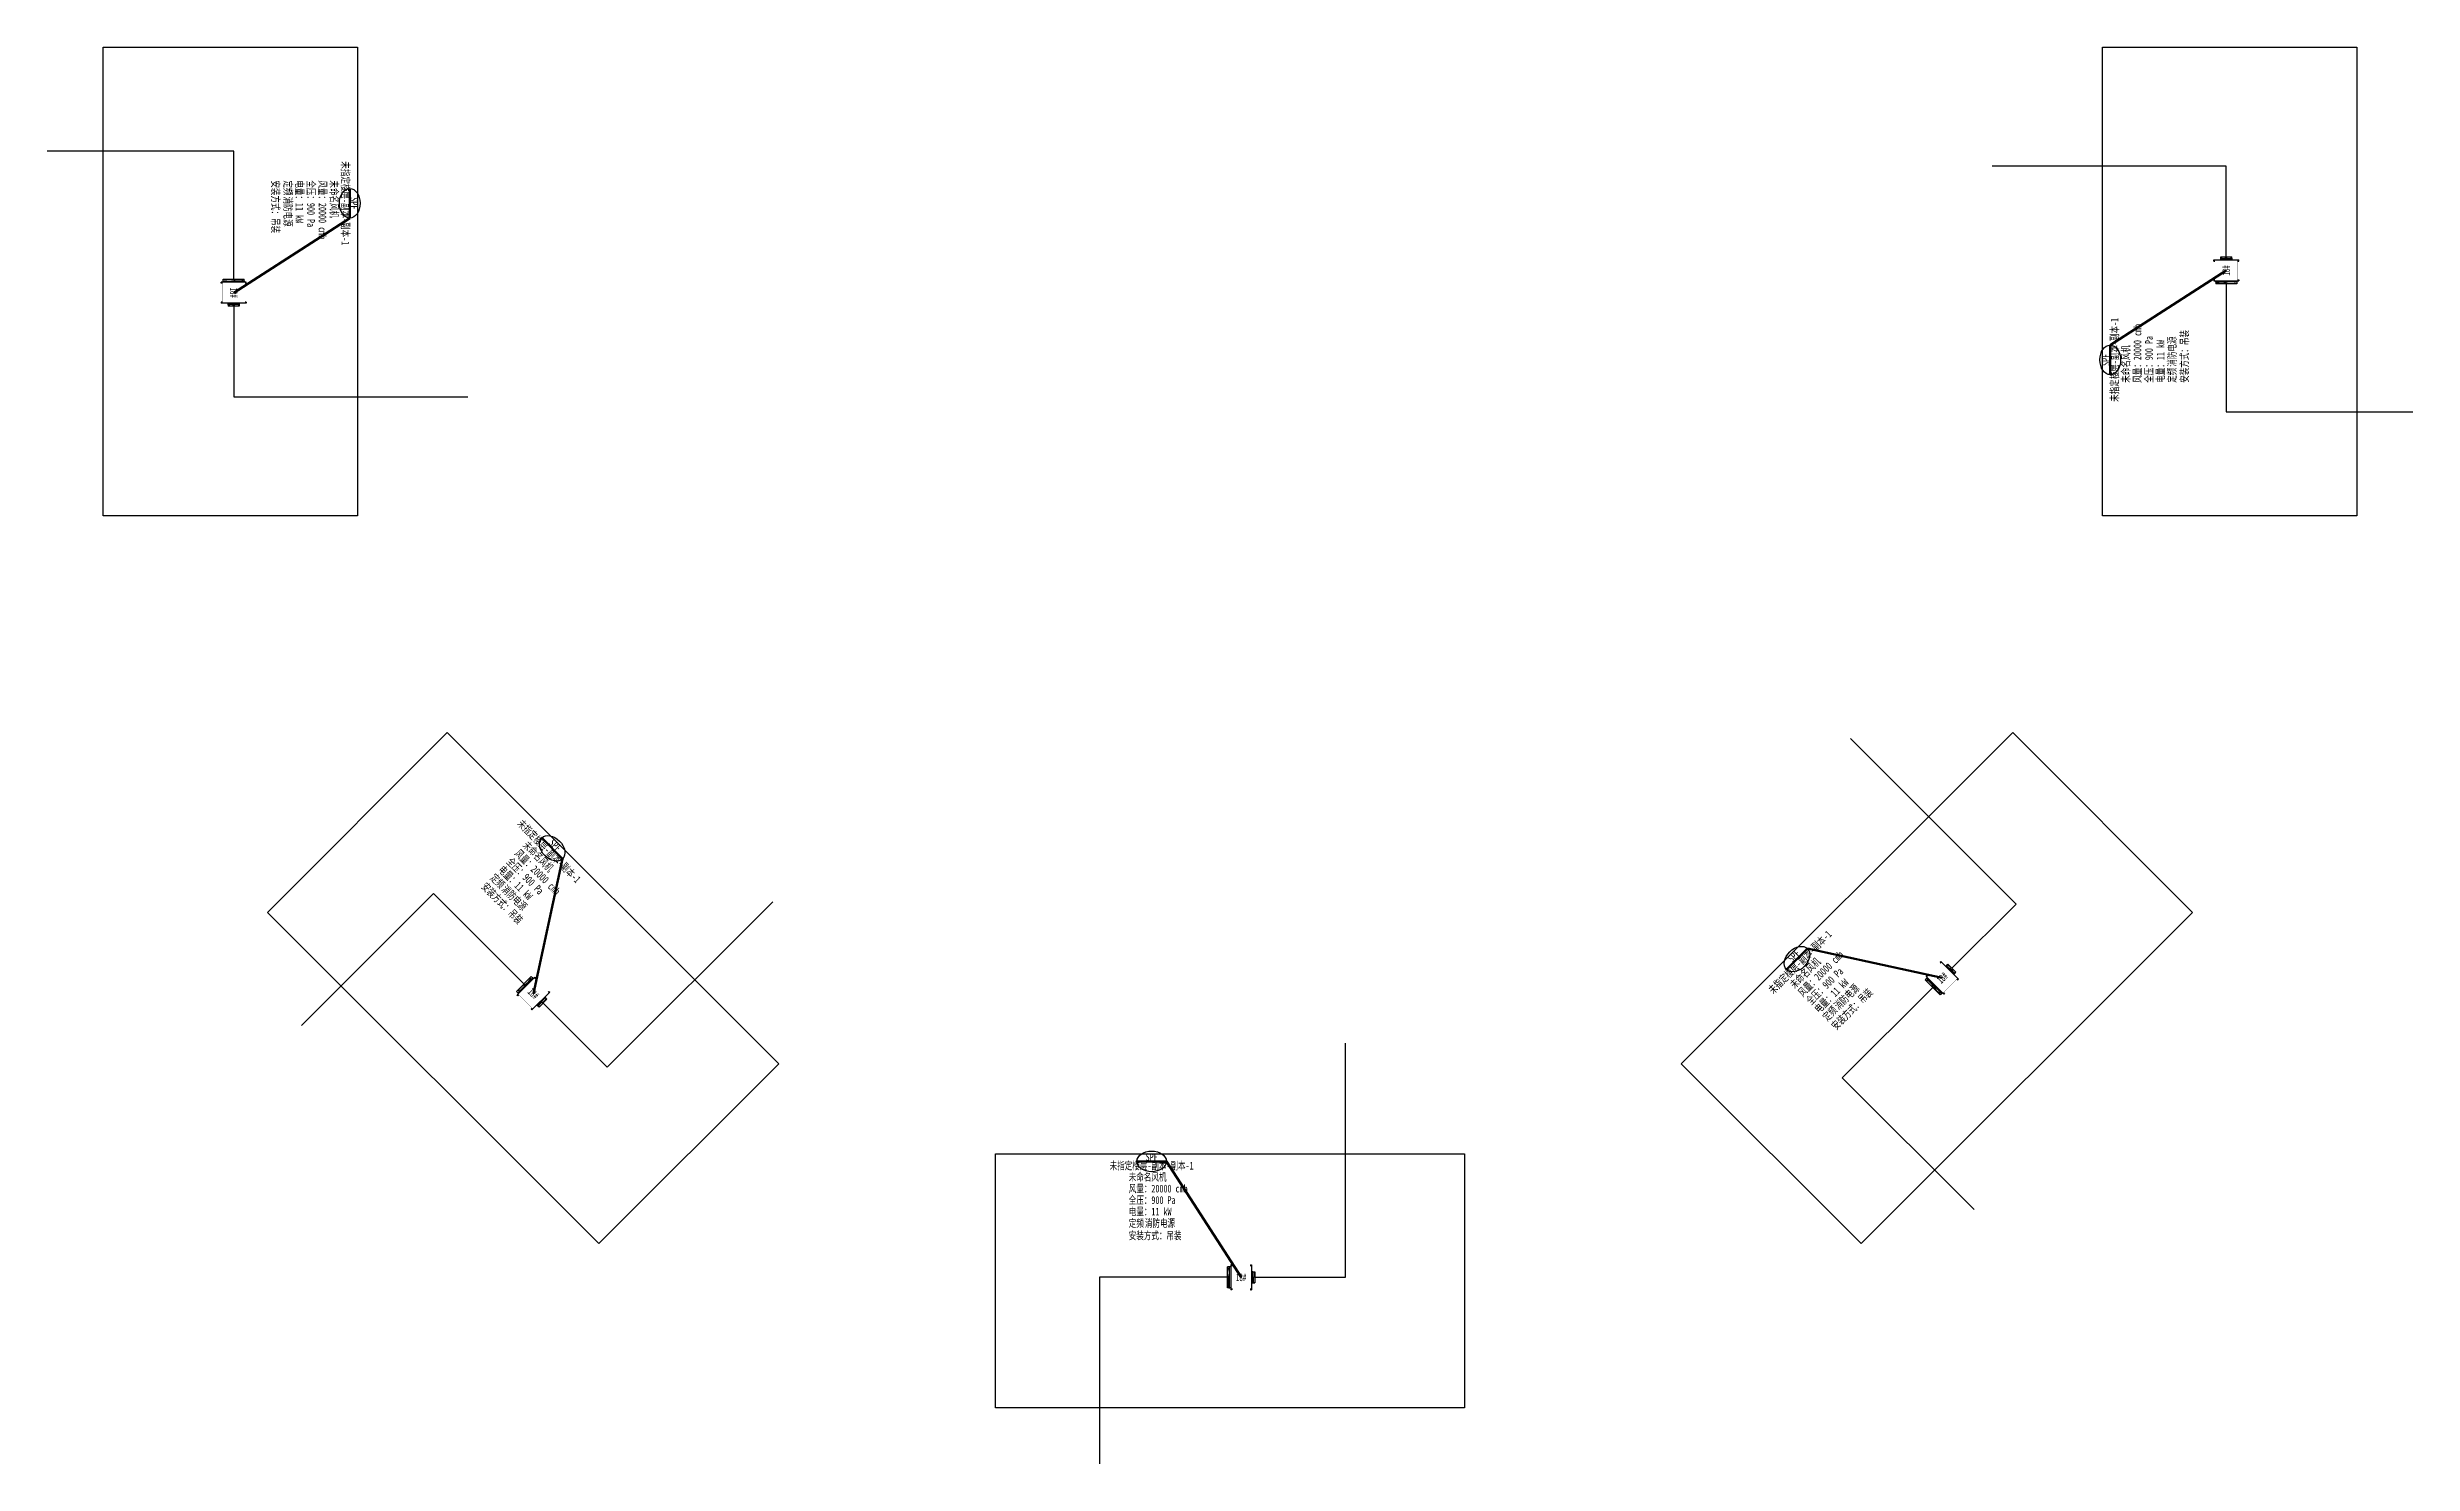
# Model space of a CAD drawing. Header units: inches. Extents: x 18625 to 740902, y -192685 to 58033.
# Drawn here: x 475757 to 591093, y -192685 to -123588 of the extents above; entities that cross this region are included whole.
import ezdxf
from ezdxf.enums import TextEntityAlignment as Align

# ---------------------------------------------------------------- set-up
doc = ezdxf.new("R2010")
doc.units = ezdxf.units.IN
doc.header["$MEASUREMENT"] = 0
doc.layers.add('H-DIMS-FANS', color=7, linetype='Continuous')
doc.layers.add('H-FIRE-FBOX', color=161, linetype='Continuous')
doc.styles.add('TH-STYLE1', font='STFANGSO.TTF', dxfattribs={"width": 0.7})

# ---------------------------------------------------------------- blocks, each defined once
blk = doc.blocks.new('*U5')
for p, q in [((1440, 510), (1340, 510)), ((1340, -510), (1340, 510)), ((1440, -540), (1440, 540)), ((1490, 510), (1440, 510)), ((1540, 610), (1490, 610)), ((1490, 610), (1490, -610)), ((1540, 610), (1540, 550)), ((2460, 610), (2510, 610)), ((2460, 610), (2460, 550)), ((2510, 610), (2510, -610)), ((2560, 270), (2510, 270)), ((2560, -300), (2560, 300)), ((2560, 270), (2660, 270)), ((2660, 270), (2660, -270)), ((1440, -510), (1340, -510)), ((1490, -510), (1440, -510)), ((1540, -610), (1490, -610)), ((1540, -550), (1540, -610)), ((2460, -550), (2460, -610)), ((2460, -610), (2510, -610)), ((2560, -270), (2510, -270)), ((2560, -270), (2660, -270))]:
    blk.add_line(p, q)
at = {"const_width": 6}
blk.add_lwpolyline([(1718, -550), (1520, -550, -0.4142136), (1490, -520), (1490, 520, -0.4142136), (1520, 550), (2480, 550, -0.4142136), (2510, 520), (2510, -520, -0.4142136), (2480, -550), (1718, -550)], format="xyb", dxfattribs=at)
for centre, radius, start, end in [((2145, -228), 787, 163.16365, 196.83635), ((638, 228), 787, 343.16365, 16.83635), ((2885, -129), 303, 154.7763, 205.2237), ((2337, 129), 303, 334.7763, 25.2237)]:
    blk.add_arc(centre, radius, start, end)
at = {"layer": 'H-DIMS-FANS', "linetype": 'ByBlock', "lineweight": 100}
blk.add_line((-3083, 5655), (-1643, 5655), dxfattribs=at)
blk.add_lwpolyline([(-1643, 5655), (2000, 0)], dxfattribs=at)
at = {"layer": 'H-DIMS-FANS'}
blk.add_ellipse((-2363, 5655), major_axis=(-720, 0), ratio=0.7, dxfattribs=at)
at = {"style": 'TH-STYLE1', "width": 0.55}
blk.add_text('18#', height=375, dxfattribs=at).set_placement((2000, 0), align=Align.MIDDLE)
at = {"layer": 'H-DIMS-FANS', "style": 'TH-STYLE1', "width": 0.7}
for tag, p in [('设备符号', (-2363, 5865)), ('楼层-编号', (-2363, 5445))]:
    blk.add_attdef(tag, text='', height=375, dxfattribs=at).set_placement(p, align=Align.MIDDLE_CENTER)
for tag, p in [('风机功能', (-3479, 4704)), ('全压', (-3479, 3579)), ('风量', (-3479, 4142)), ('定频', (-3479, 2454)), ('电量', (-3479, 3017)), ('消防电源', (-2692, 2454)), ('备注', (-3479, 1242)), ('安装方式', (-3479, 1848))]:
    blk.add_attdef(tag, p, '', height=375, dxfattribs=at)

msp = doc.modelspace()

# ---------------------------------------------------------------- linework, layer by layer
for points in [[(490882, -123588), (490882, -146446), (478481, -146446), (478481, -123588)], [(575968, -146446), (575968, -123588), (588369, -123588), (588369, -146446)], [(495261, -157018), (511424, -173180), (502655, -181950), (486492, -165787)], [(555426, -173180), (571589, -157018), (580358, -165787), (564195, -181950)], [(521996, -177560), (544854, -177560), (544854, -189961), (521996, -189961)]]:
    msp.add_lwpolyline(points, close=True)
for points in [[(484850, -134900), (484850, -128661), (475757, -128661)], [(582000, -133814), (582000, -129389), (570582, -129389)], [(582000, -135134), (582000, -141373), (591093, -141373)], [(484850, -136220), (484850, -140644), (496268, -140644)], [(568623, -168514), (571752, -165385), (563678, -157311)], [(498995, -169282), (494583, -164870), (488153, -171300)], [(499928, -170215), (503057, -173344), (511130, -165270)], [(567690, -169447), (563278, -173859), (569708, -180289)], [(534628, -183592), (539053, -183592), (539053, -172174)], [(533308, -183592), (527069, -183592), (527069, -192685)]]:
    msp.add_lwpolyline(points)

# ---------------------------------------------------------------- block references
at = {"layer": 'H-FIRE-FBOX'}
ref = msp.add_blockref('*U5', (484850, -133560), dxfattribs=dict(at, rotation=270))
ref.add_attrib('设备符号', 'SPF', dxfattribs={"layer": 'H-DIMS-FANS', "height": 375, "rotation": 270, "style": 'TH-STYLE1', "width": 0.7}).set_placement((490716, -131197), align=Align.MIDDLE_CENTER)
ref.add_attrib('楼层-编号', '未指定楼层-副本-副本-1', dxfattribs={"layer": 'H-DIMS-FANS', "height": 375, "rotation": 270, "style": 'TH-STYLE1', "width": 0.7}).set_placement((490296, -131197), align=Align.MIDDLE_CENTER)
ref.add_attrib('风机功能', '未命名风机', (489555, -130080), dxfattribs={"layer": 'H-DIMS-FANS', "height": 375, "rotation": 270, "style": 'TH-STYLE1', "width": 0.7})
ref.add_attrib('风量', '风量：20000 cmh', (488992, -130080), dxfattribs={"layer": 'H-DIMS-FANS', "height": 375, "rotation": 270, "style": 'TH-STYLE1', "width": 0.7})
ref.add_attrib('全压', '全压：900 Pa', (488430, -130080), dxfattribs={"layer": 'H-DIMS-FANS', "height": 375, "rotation": 270, "style": 'TH-STYLE1', "width": 0.7})
ref.add_attrib('电量', '电量：11 kW', (487867, -130080), dxfattribs={"layer": 'H-DIMS-FANS', "height": 375, "rotation": 270, "style": 'TH-STYLE1', "width": 0.7})
ref.add_attrib('定频', '定频', (487305, -130080), dxfattribs={"layer": 'H-DIMS-FANS', "height": 375, "rotation": 270, "style": 'TH-STYLE1', "width": 0.7})
ref.add_attrib('消防电源', '消防电源', (487305, -130868), dxfattribs={"layer": 'H-DIMS-FANS', "height": 375, "rotation": 270, "style": 'TH-STYLE1', "width": 0.7})
ref.add_attrib('安装方式', '安装方式：吊装', (486698, -130080), dxfattribs={"layer": 'H-DIMS-FANS', "height": 375, "rotation": 270, "style": 'TH-STYLE1', "width": 0.7})
ref = msp.add_blockref('*U5', (582000, -136474), dxfattribs=dict(at, rotation=90))
ref.add_attrib('设备符号', 'SPF', dxfattribs={"layer": 'H-DIMS-FANS', "height": 375, "rotation": 90, "style": 'TH-STYLE1', "width": 0.7}).set_placement((576134, -138837), align=Align.MIDDLE_CENTER)
ref.add_attrib('楼层-编号', '未指定楼层-副本-副本-1', dxfattribs={"layer": 'H-DIMS-FANS', "height": 375, "rotation": 90, "style": 'TH-STYLE1', "width": 0.7}).set_placement((576554, -138837), align=Align.MIDDLE_CENTER)
ref.add_attrib('风机功能', '未命名风机', (577295, -139953), dxfattribs={"layer": 'H-DIMS-FANS', "height": 375, "rotation": 90, "style": 'TH-STYLE1', "width": 0.7})
ref.add_attrib('风量', '风量：20000 cmh', (577858, -139953), dxfattribs={"layer": 'H-DIMS-FANS', "height": 375, "rotation": 90, "style": 'TH-STYLE1', "width": 0.7})
ref.add_attrib('全压', '全压：900 Pa', (578420, -139953), dxfattribs={"layer": 'H-DIMS-FANS', "height": 375, "rotation": 90, "style": 'TH-STYLE1', "width": 0.7})
ref.add_attrib('电量', '电量：11 kW', (578983, -139953), dxfattribs={"layer": 'H-DIMS-FANS', "height": 375, "rotation": 90, "style": 'TH-STYLE1', "width": 0.7})
ref.add_attrib('定频', '定频', (579545, -139953), dxfattribs={"layer": 'H-DIMS-FANS', "height": 375, "rotation": 90, "style": 'TH-STYLE1', "width": 0.7})
ref.add_attrib('消防电源', '消防电源', (579545, -139166), dxfattribs={"layer": 'H-DIMS-FANS', "height": 375, "rotation": 90, "style": 'TH-STYLE1', "width": 0.7})
ref.add_attrib('安装方式', '安装方式：吊装', (580152, -139953), dxfattribs={"layer": 'H-DIMS-FANS', "height": 375, "rotation": 90, "style": 'TH-STYLE1', "width": 0.7})
ref = msp.add_blockref('*U5', (498047, -168334), dxfattribs=dict(at, rotation=315.0000000000001))
ref.add_attrib('设备符号', 'SPF', dxfattribs={"layer": 'H-DIMS-FANS', "height": 375, "rotation": 315, "style": 'TH-STYLE1', "width": 0.7}).set_placement((500524, -162516), align=Align.MIDDLE_CENTER)
ref.add_attrib('楼层-编号', '未指定楼层-副本-副本-1', dxfattribs={"layer": 'H-DIMS-FANS', "height": 375, "rotation": 315, "style": 'TH-STYLE1', "width": 0.7}).set_placement((500227, -162813), align=Align.MIDDLE_CENTER)
ref.add_attrib('风机功能', '未命名风机', (498913, -162547), dxfattribs={"layer": 'H-DIMS-FANS', "height": 375, "rotation": 315, "style": 'TH-STYLE1', "width": 0.7})
ref.add_attrib('风量', '风量：20000 cmh', (498516, -162945), dxfattribs={"layer": 'H-DIMS-FANS', "height": 375, "rotation": 315, "style": 'TH-STYLE1', "width": 0.7})
ref.add_attrib('全压', '全压：900 Pa', (498118, -163343), dxfattribs={"layer": 'H-DIMS-FANS', "height": 375, "rotation": 315, "style": 'TH-STYLE1', "width": 0.7})
ref.add_attrib('电量', '电量：11 kW', (497720, -163740), dxfattribs={"layer": 'H-DIMS-FANS', "height": 375, "rotation": 315, "style": 'TH-STYLE1', "width": 0.7})
ref.add_attrib('定频', '定频', (497322, -164138), dxfattribs={"layer": 'H-DIMS-FANS', "height": 375, "rotation": 315, "style": 'TH-STYLE1', "width": 0.7})
ref.add_attrib('消防电源', '消防电源', (497879, -164695), dxfattribs={"layer": 'H-DIMS-FANS', "height": 375, "rotation": 315, "style": 'TH-STYLE1', "width": 0.7})
ref.add_attrib('安装方式', '安装方式：吊装', (496894, -164567), dxfattribs={"layer": 'H-DIMS-FANS', "height": 375, "rotation": 315, "style": 'TH-STYLE1', "width": 0.7})
ref = msp.add_blockref('*U5', (566742, -170395), dxfattribs=dict(at, rotation=44.99999999999999))
ref.add_attrib('设备符号', 'SPF', dxfattribs={"layer": 'H-DIMS-FANS', "height": 375, "rotation": 45, "style": 'TH-STYLE1', "width": 0.7}).set_placement((560924, -167918), align=Align.MIDDLE_CENTER)
ref.add_attrib('楼层-编号', '未指定楼层-副本-副本-1', dxfattribs={"layer": 'H-DIMS-FANS', "height": 375, "rotation": 45, "style": 'TH-STYLE1', "width": 0.7}).set_placement((561221, -168215), align=Align.MIDDLE_CENTER)
ref.add_attrib('风机功能', '未命名风机', (560956, -169528), dxfattribs={"layer": 'H-DIMS-FANS', "height": 375, "rotation": 45, "style": 'TH-STYLE1', "width": 0.7})
ref.add_attrib('风量', '风量：20000 cmh', (561353, -169926), dxfattribs={"layer": 'H-DIMS-FANS', "height": 375, "rotation": 45, "style": 'TH-STYLE1', "width": 0.7})
ref.add_attrib('全压', '全压：900 Pa', (561751, -170324), dxfattribs={"layer": 'H-DIMS-FANS', "height": 375, "rotation": 45, "style": 'TH-STYLE1', "width": 0.7})
ref.add_attrib('电量', '电量：11 kW', (562149, -170722), dxfattribs={"layer": 'H-DIMS-FANS', "height": 375, "rotation": 45, "style": 'TH-STYLE1', "width": 0.7})
ref.add_attrib('定频', '定频', (562546, -171119), dxfattribs={"layer": 'H-DIMS-FANS', "height": 375, "rotation": 45, "style": 'TH-STYLE1', "width": 0.7})
ref.add_attrib('消防电源', '消防电源', (563103, -170563), dxfattribs={"layer": 'H-DIMS-FANS', "height": 375, "rotation": 45, "style": 'TH-STYLE1', "width": 0.7})
ref.add_attrib('安装方式', '安装方式：吊装', (562975, -171548), dxfattribs={"layer": 'H-DIMS-FANS', "height": 375, "rotation": 45, "style": 'TH-STYLE1', "width": 0.7})
ref = msp.add_blockref('*U5', (531968, -183592), dxfattribs=at)
ref.add_attrib('设备符号', 'SPF', dxfattribs={"layer": 'H-DIMS-FANS', "height": 375, "style": 'TH-STYLE1', "width": 0.7}).set_placement((529605, -177726), align=Align.MIDDLE_CENTER)
ref.add_attrib('楼层-编号', '未指定楼层-副本-副本-1', dxfattribs={"layer": 'H-DIMS-FANS', "height": 375, "style": 'TH-STYLE1', "width": 0.7}).set_placement((529605, -178146), align=Align.MIDDLE_CENTER)
ref.add_attrib('风机功能', '未命名风机', (528489, -178887), dxfattribs={"layer": 'H-DIMS-FANS', "height": 375, "style": 'TH-STYLE1', "width": 0.7})
ref.add_attrib('风量', '风量：20000 cmh', (528489, -179450), dxfattribs={"layer": 'H-DIMS-FANS', "height": 375, "style": 'TH-STYLE1', "width": 0.7})
ref.add_attrib('全压', '全压：900 Pa', (528489, -180012), dxfattribs={"layer": 'H-DIMS-FANS', "height": 375, "style": 'TH-STYLE1', "width": 0.7})
ref.add_attrib('电量', '电量：11 kW', (528489, -180575), dxfattribs={"layer": 'H-DIMS-FANS', "height": 375, "style": 'TH-STYLE1', "width": 0.7})
ref.add_attrib('定频', '定频', (528489, -181137), dxfattribs={"layer": 'H-DIMS-FANS', "height": 375, "style": 'TH-STYLE1', "width": 0.7})
ref.add_attrib('消防电源', '消防电源', (529276, -181137), dxfattribs={"layer": 'H-DIMS-FANS', "height": 375, "style": 'TH-STYLE1', "width": 0.7})
ref.add_attrib('安装方式', '安装方式：吊装', (528489, -181743), dxfattribs={"layer": 'H-DIMS-FANS', "height": 375, "style": 'TH-STYLE1', "width": 0.7})

doc.saveas('drawing.dxf')
